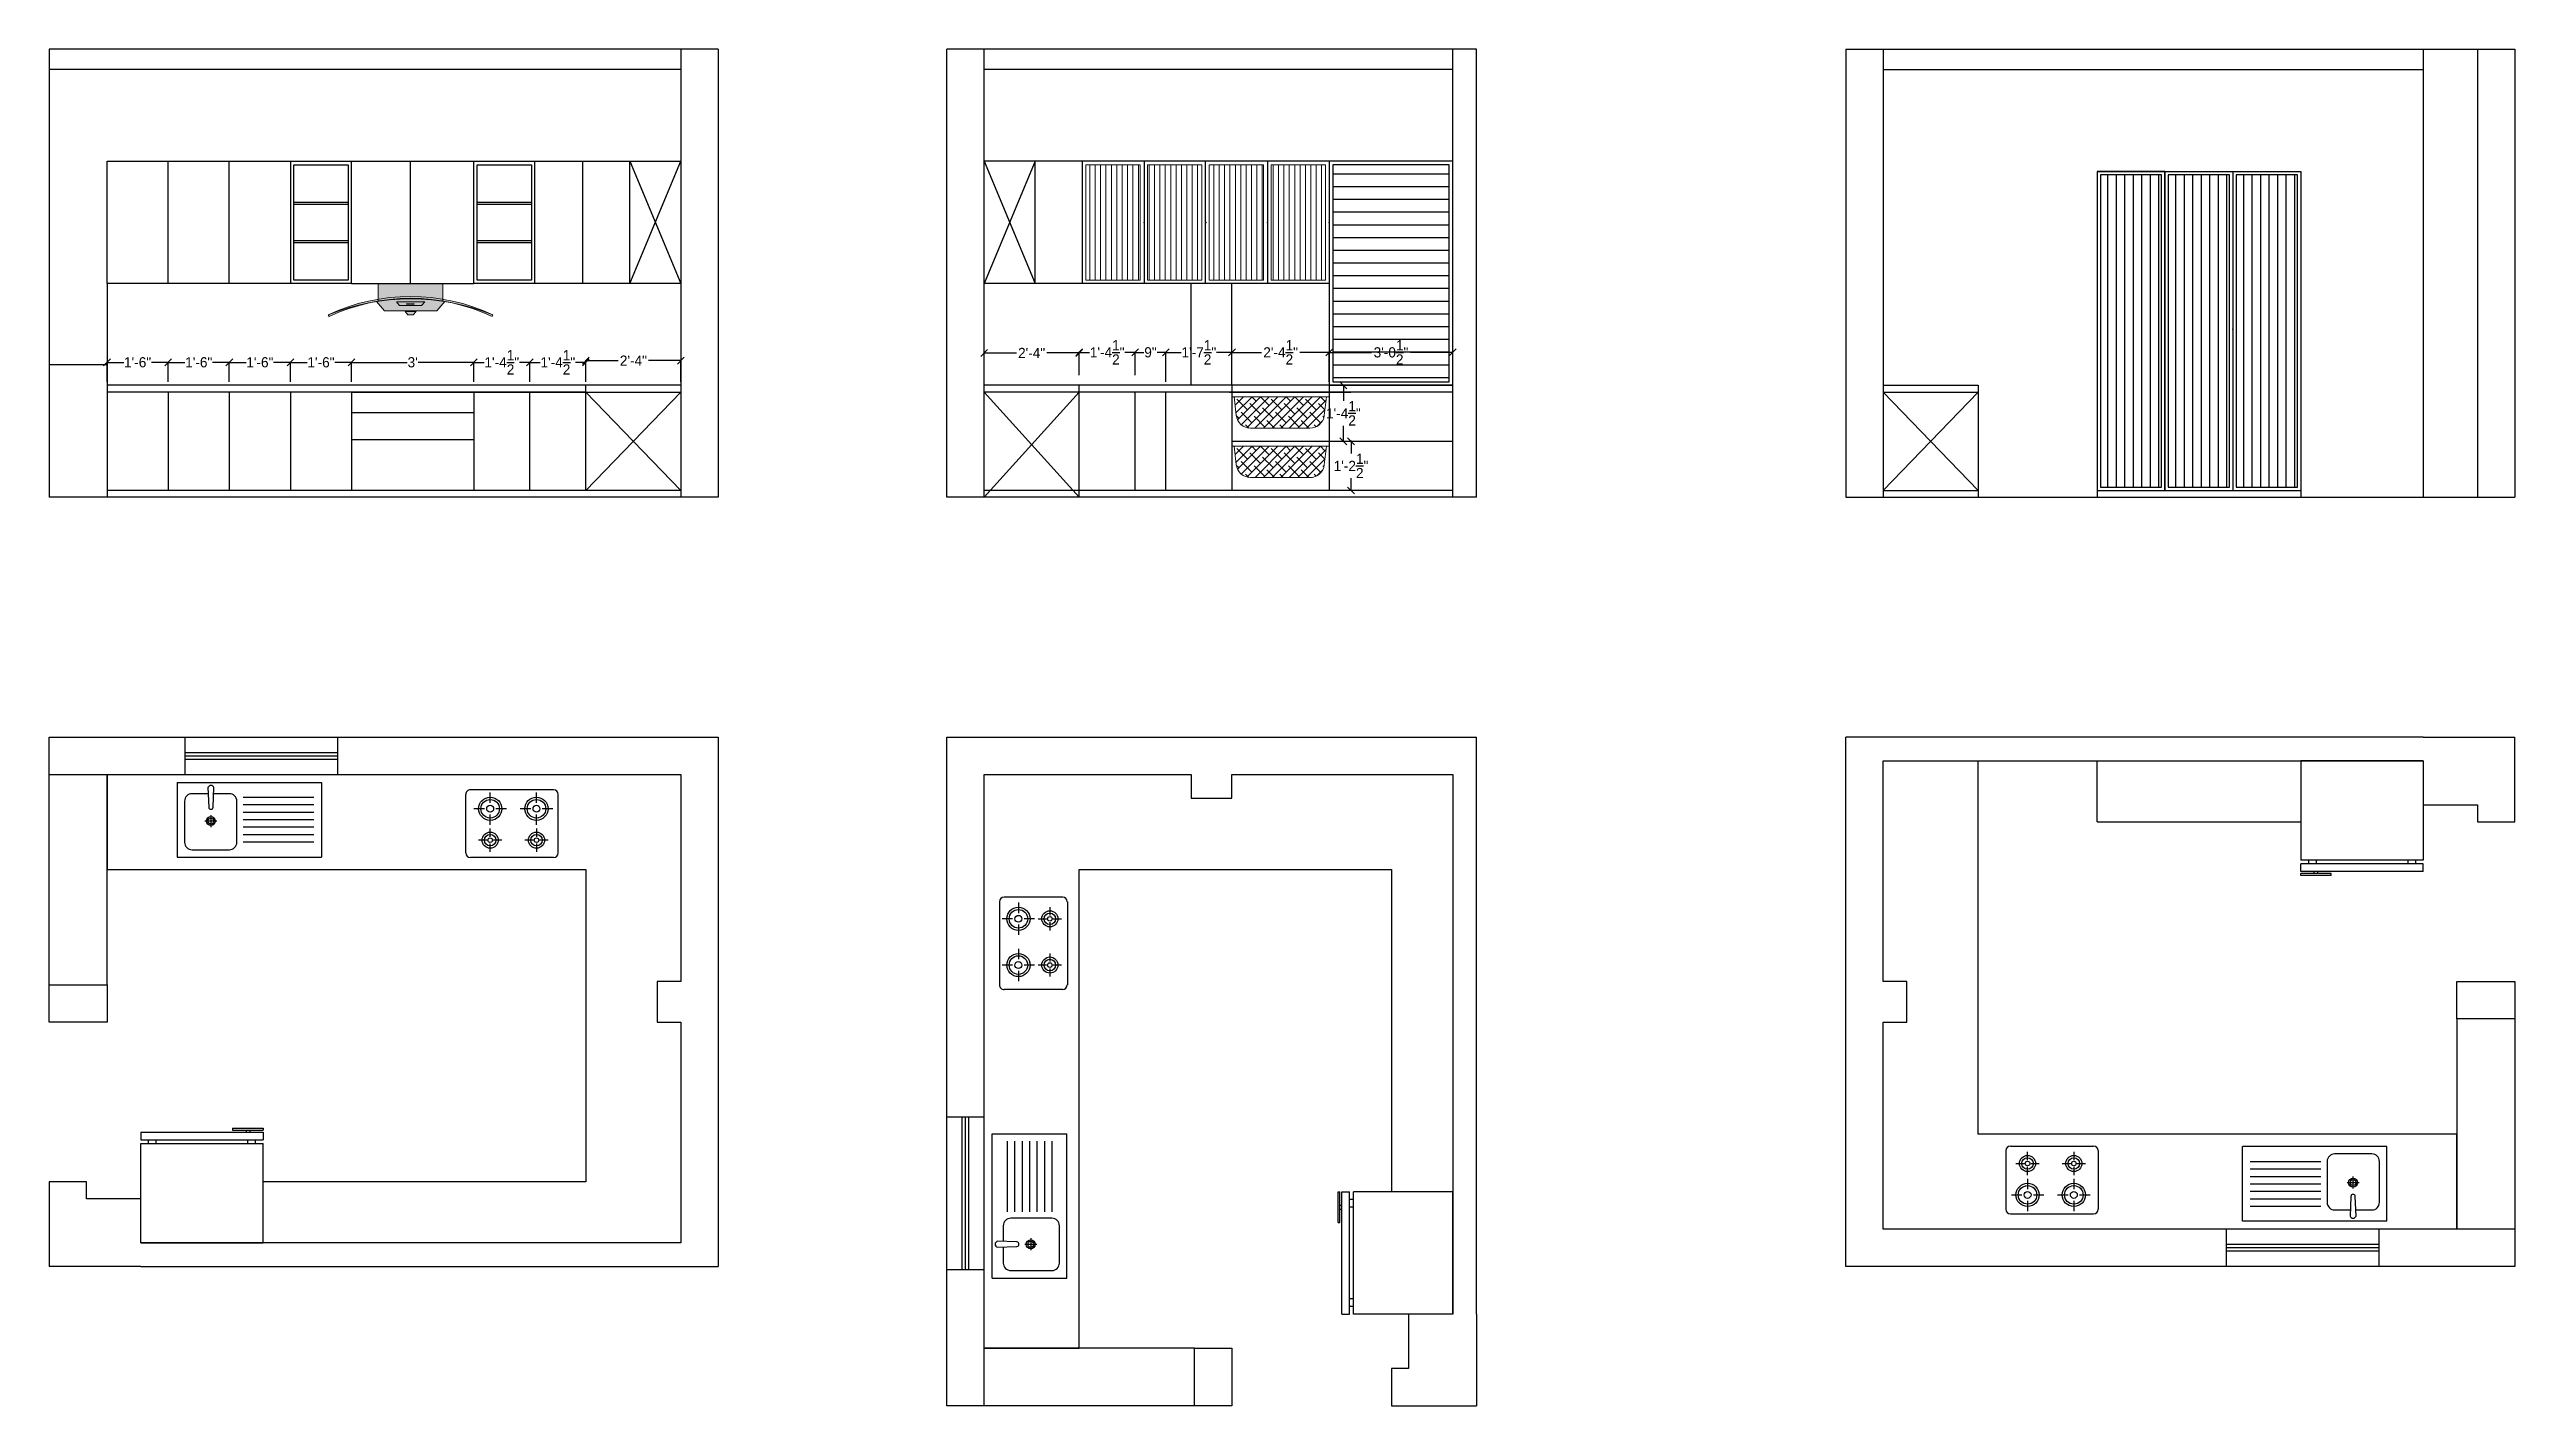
# Model space of a CAD drawing. Header units: inches. Extents: x -2624 to 3682, y -673 to 3670.
# Drawn here: x 2956 to 3682, y 1066 to 1465 of the extents above; entities that cross this region are included whole.
import ezdxf

# ---------------------------------------------------------------- set-up
doc = ezdxf.new("R2010")
doc.units = ezdxf.units.IN
doc.header["$MEASUREMENT"] = 0
for name, color, linetype in [('EQUIP', 5, 'Continuous'), ('IEL-HATCH-002', 7, 'Continuous'), ('SAN', 5, 'Continuous')]:
    doc.layers.add(name, color=color, linetype=linetype)
doc.styles.add('HEMI', font='stylu.ttf')
doc.styles.get("Standard").update_dxf_attribs({"font": 'arial.ttf'})
doc.dimstyles.get("Standard").update_dxf_attribs({"dimtxt": 0.18, "dimasz": 0.18, "dimexe": 0.18, "dimexo": 0.0625, "dimgap": 0.09, "dimtad": 0, "dimtih": 1, "dimtoh": 1, "dimdec": 0, "dimzin": 0, "dimdsep": 46, "dimlunit": 4, "dimtxsty": 'Standard', "dimcen": 0.09, "dimadec": 0, "dimazin": 0, "dimtfac": 1, "dimtdec": 0, "dimtofl": 0, "dimtmove": 0, "dimatfit": 3, "dimfxl": 1, "dimtolj": 1, "dimtzin": 0, "dimarcsym": 0})

msp = doc.modelspace()

# ---------------------------------------------------------------- blocks, each defined once
blk = doc.blocks.new('WG')
at = {"layer": 'SAN', "color": 18, "true_color": 0x000000}
for p, q in [((4231.07, 652.53), (4231.07, 623.28)), ((4267.07, 652.53), (4231.07, 652.53)), ((4267.07, 652.53), (4267.07, 623.28)), ((4267.07, 623.28), (4231.07, 623.28)), ((4267.07, 622.16), (4231.07, 622.16)), ((4231.07, 619.91), (4231.07, 622.16)), ((4267.07, 619.91), (4231.07, 619.91)), ((4240.07, 619.34), (4231.07, 619.34)), ((4231.07, 618.78), (4231.07, 619.34)), ((4240.07, 618.78), (4231.07, 618.78)), ((4233.32, 623.28), (4233.32, 622.16)), ((4235, 619.34), (4235, 619.91)), ((4235.57, 623.28), (4235.57, 622.16)), ((4236.13, 619.34), (4236.13, 619.91)), ((4240.07, 618.78), (4240.07, 619.34)), ((4262.57, 623.28), (4262.57, 622.16)), ((4264.82, 623.28), (4264.82, 622.16)), ((4267.07, 619.91), (4267.07, 622.16))]:
    blk.add_line(p, q, dxfattribs=at)
blk = doc.blocks.new('RGB')
at = {"layer": 'EQUIP', "color": 18, "true_color": 0x000000}
for p, q in [((4240.95, 653.78), (4240.95, 636.51)), ((4242.31, 655.15), (4266.81, 655.15)), ((4268.17, 653.78), (4268.17, 636.51)), ((4243.95, 650), (4246.33, 650)), ((4247.35, 651.02), (4247.35, 653.41)), ((4247.35, 646.59), (4247.35, 648.98)), ((4248.37, 650), (4250.76, 650)), ((4257.57, 650), (4259.96, 650)), ((4260.98, 653.41), (4260.98, 651.02)), ((4260.98, 648.98), (4260.98, 646.59)), ((4262, 650), (4264.39, 650)), ((4242.58, 640.75), (4245.65, 640.75)), ((4247.35, 645.52), (4247.35, 642.45)), ((4247.35, 639.04), (4247.35, 635.98)), ((4249.06, 640.75), (4252.12, 640.75)), ((4256.21, 640.75), (4259.28, 640.75)), ((4260.98, 645.52), (4260.98, 642.45)), ((4260.98, 639.04), (4260.98, 635.98)), ((4262.68, 640.75), (4265.75, 640.75)), ((4242.31, 635.15), (4266.81, 635.15))]:
    blk.add_line(p, q, dxfattribs=at)
for centre, radius in [((4247.35, 650), 2.38), ((4247.35, 650), 1.7), ((4247.35, 650), 0.681), ((4260.98, 650), 2.38), ((4260.98, 650), 1.7), ((4260.98, 650), 0.681), ((4247.35, 640.75), 3.41), ((4247.35, 640.75), 2.73), ((4247.35, 640.75), 1.02), ((4260.98, 640.75), 3.41), ((4260.98, 640.75), 2.73), ((4260.98, 640.75), 1.02)]:
    blk.add_circle(centre, radius, dxfattribs=at)
for centre, start, end in [((4242.31, 653.78), 90, 180), ((4266.81, 653.78), 0, 90), ((4242.31, 636.51), 180, 270), ((4266.81, 636.51), 270, 0)]:
    blk.add_arc(centre, 1.36, start, end, dxfattribs=at)
blk = doc.blocks.new('SINK')
at = {"layer": 'SAN', "color": 18, "true_color": 0x000000}
for p, q in [((4279.26, 624.31), (4321.76, 624.31)), ((4279.26, 624.31), (4279.26, 602.31)), ((4319.56, 619.91), (4298.73, 619.91)), ((4319.56, 617.71), (4298.73, 617.71)), ((4321.76, 624.31), (4321.76, 602.31)), ((4290.97, 612.93), (4287.45, 612.93)), ((4289.21, 614.69), (4289.21, 611.17)), ((4319.56, 615.51), (4298.73, 615.51)), ((4319.56, 613.31), (4298.73, 613.31)), ((4319.56, 611.11), (4298.73, 611.11)), ((4319.56, 608.91), (4298.73, 608.91)), ((4319.56, 606.71), (4298.73, 606.71)), ((4279.26, 602.31), (4321.76, 602.31))]:
    blk.add_line(p, q, dxfattribs=at)
blk.add_lwpolyline([(4288.41, 621.01), (4283.66, 621.01, 0.414214), (4281.46, 618.81), (4281.46, 606.71, 0.414214), (4283.66, 604.51), (4294.66, 604.51, 0.414214), (4296.86, 606.71), (4296.86, 618.81, 0.414214), (4294.66, 621.01), (4290.04, 621.01)], format="xyb", dxfattribs=at)
blk.add_lwpolyline([(4288.34, 622.8), (4288.57, 617.01, 0.89936), (4289.88, 617.01), (4290.11, 622.8, 0.70892)], format="xyb", close=True, dxfattribs=at)
for radius in [1.32, 0.88]:
    blk.add_circle((4289.21, 612.93), radius, dxfattribs=at)
blk = doc.blocks.new('_Oblique')
at = {"color": 0, "linetype": 'ByBlock', "lineweight": -2}
blk.add_line((-0.5, -0.5), (0.5, 0.5), dxfattribs=at)
blk = doc.blocks.new('*D152')
at = {"color": 254, "lineweight": -2, "transparency": 16777216}
for p, q in [((3114.26, 1367.43), (3114.26, 1373.88)), ((3142.26, 1367.43), (3142.26, 1373.88))]:
    blk.add_line(p, q, dxfattribs=at)
at = {"color": 5, "lineweight": -2, "transparency": 16777216}
for p, q in [((3114.26, 1373.7), (3123.77, 1373.7)), ((3142.26, 1373.7), (3132.75, 1373.7))]:
    blk.add_line(p, q, dxfattribs=at)
at = {"layer": 'Defpoints', "color": 0, "transparency": 16777216}
for p in [(3142.26, 1373.7), (3114.26, 1364.43), (3142.26, 1364.43)]:
    blk.add_point(p, dxfattribs=at)
at = {"color": 5, "lineweight": -2, "transparency": 16777216, "xscale": 2, "yscale": 2, "zscale": 2, "rotation": 180}
blk.add_blockref('_Oblique', (3114.26, 1373.7), dxfattribs=at)
at = {"color": 5, "lineweight": -2, "transparency": 16777216, "xscale": 2, "yscale": 2, "zscale": 2}
blk.add_blockref('_Oblique', (3142.26, 1373.7), dxfattribs=at)
at = {"color": 5, "transparency": 16777216, "insert": (3128.26, 1373.7), "char_height": 3, "attachment_point": 5, "style": 'HEMI'}
blk.add_mtext('\\A1;2\'-4"', dxfattribs=at)
blk = doc.blocks.new('*D153')
at = {"color": 254, "lineweight": -2, "transparency": 16777216}
for p, q in [((3231.53, 1369.43), (3231.53, 1376.14)), ((3259.53, 1369.43), (3259.53, 1376.14))]:
    blk.add_line(p, q, dxfattribs=at)
at = {"color": 5, "lineweight": -2, "transparency": 16777216}
for p, q in [((3231.53, 1375.96), (3241.04, 1375.96)), ((3259.53, 1375.96), (3250.02, 1375.96))]:
    blk.add_line(p, q, dxfattribs=at)
at = {"layer": 'Defpoints', "color": 0, "transparency": 16777216}
for p in [(3231.53, 1375.96), (3231.53, 1366.43), (3259.53, 1366.43)]:
    blk.add_point(p, dxfattribs=at)
at = {"color": 5, "lineweight": -2, "transparency": 16777216, "xscale": 2, "yscale": 2, "zscale": 2, "rotation": 180}
blk.add_blockref('_Oblique', (3231.53, 1375.96), dxfattribs=at)
at = {"color": 5, "lineweight": -2, "transparency": 16777216, "xscale": 2, "yscale": 2, "zscale": 2}
blk.add_blockref('_Oblique', (3259.53, 1375.96), dxfattribs=at)
at = {"color": 5, "transparency": 16777216, "insert": (3245.53, 1375.96), "char_height": 3, "attachment_point": 5, "style": 'HEMI'}
blk.add_mtext('\\A1;2\'-4"', dxfattribs=at)
blk = doc.blocks.new('ehe')
at = {"layer": 'IEL-HATCH-002', "true_color": 0x939598, "transparency": 33554687}
h = blk.add_hatch(color=252, dxfattribs=at)
h.dxf.hatch_style = 1
edge = h.paths.add_edge_path()
edge.add_line((16207.89, -1997.27), (16188.87, -1997.27))
edge.add_line((16188.87, -1997.27), (16188.87, -2001.9))
edge.add_arc((16198.38, -2057.54), 56.45, 80.30055, 99.69945, ccw=False)
edge.add_line((16207.89, -2001.9), (16207.89, -1997.27))
edge = h.paths.add_edge_path()
edge.add_arc((16198.38, -2066.02), 64.21, 81.01413, 98.98587)
edge.add_line((16188.35, -2002.6), (16190.68, -2005.38))
edge.add_line((16190.68, -2005.38), (16206.09, -2005.38))
edge.add_line((16206.09, -2005.38), (16208.41, -2002.6))
h.paths.add_polyline_path([(16195.12, -2003.76), (16194.22, -2002.68), (16202.55, -2002.68), (16201.64, -2003.76)], flags=16)
h.paths.add_polyline_path([(16199.49, -2003.42), (16198.99, -2003.42), (16198.99, -2003.25), (16199.49, -2003.25)], flags=0)
h.paths.add_polyline_path([(16198.92, -2003.42), (16198.42, -2003.42), (16198.42, -2003.25), (16198.92, -2003.25)], flags=0)
h.paths.add_polyline_path([(16198.31, -2003.42), (16197.81, -2003.42), (16197.81, -2003.25), (16198.31, -2003.25)], flags=0)
h.paths.add_polyline_path([(16197.73, -2003.42), (16197.23, -2003.42), (16197.23, -2003.25), (16197.73, -2003.25)], flags=0)
edge = h.paths.add_edge_path()
edge.add_line((16188.87, -2001.9), (16188.87, -2002.44))
edge.add_arc((16198.38, -2057.54), 55.91, 80.20622, 99.79378, ccw=False)
edge.add_line((16207.89, -2002.44), (16207.89, -2001.9))
edge.add_arc((16198.38, -2057.54), 56.45, 80.30055, 99.69945)
edge = h.paths.add_edge_path()
edge.add_arc((16198.38, -2057.54), 55.91, 99.79378, 102.66195, ccw=False)
edge.add_line((16188.87, -2002.44), (16188.87, -2001.9))
edge.add_arc((16198.38, -2057.54), 56.45, 99.69945, 115.42076)
edge.add_arc((16198.38, -2066.02), 64.21, 101.00303, 112.17076, ccw=False)
h = blk.add_hatch(color=252, dxfattribs=at)
h.dxf.hatch_style = 1
h.paths.add_polyline_path([(16186.13, -2002.99, 0.048767), (16174.15, -2006.56), (16174.38, -2007.04, -0.055728)])
h.paths.add_polyline_path([(16202.55, -2002.68), (16194.22, -2002.68), (16195.12, -2003.76), (16201.64, -2003.76)])
h.paths.add_polyline_path([(16199.49, -2003.25), (16199.49, -2003.42), (16198.99, -2003.42), (16198.99, -2003.25)], flags=16)
h.paths.add_polyline_path([(16198.92, -2003.25), (16198.92, -2003.42), (16198.42, -2003.42), (16198.42, -2003.25)], flags=16)
h.paths.add_polyline_path([(16198.31, -2003.25), (16198.31, -2003.42), (16197.81, -2003.42), (16197.81, -2003.25)], flags=16)
h.paths.add_polyline_path([(16197.73, -2003.25), (16197.73, -2003.42), (16197.23, -2003.42), (16197.23, -2003.25)], flags=16)
h.paths.add_polyline_path([(16200.01, -2005.57), (16198.38, -2005.57), (16196.76, -2005.57), (16197.62, -2006.47), (16198.38, -2006.47), (16199.15, -2006.47)])
h.paths.add_polyline_path([(16188.87, -2002.44), (16188.87, -2002.52, -0.076522), (16208.41, -2002.6), (16208.46, -2002.54, 0.08825)])
h.paths.add_polyline_path([(16207.89, -2001.9), (16207.89, -2002.44, -0.002556), (16208.46, -2002.54, -0.009959), (16210.64, -2002.99, -0.048767), (16222.62, -2006.56, 0.068705)])
h.paths.add_polyline_path([(16210.64, -2002.99, -0.055728), (16222.38, -2007.04), (16222.62, -2006.56, 0.048767)])
at = {"lineweight": 5}
for p, q in [((16188.35, -2002.6), (16190.68, -2005.38)), ((16188.87, -2002.52), (16188.87, -1997.27)), ((16188.87, -1997.27), (16207.89, -1997.27)), ((16194.22, -2002.68), (16195.12, -2003.76)), ((16194.22, -2002.68), (16202.55, -2002.68)), ((16195.12, -2003.76), (16201.64, -2003.76)), ((16197.23, -2003.25), (16197.23, -2003.42)), ((16197.73, -2003.25), (16197.23, -2003.25)), ((16197.23, -2003.42), (16197.73, -2003.42)), ((16197.73, -2003.42), (16197.73, -2003.25)), ((16197.81, -2003.25), (16197.81, -2003.42)), ((16198.31, -2003.25), (16197.81, -2003.25)), ((16197.81, -2003.42), (16198.31, -2003.42)), ((16198.31, -2003.42), (16198.31, -2003.25)), ((16198.42, -2003.25), (16198.42, -2003.42)), ((16198.92, -2003.25), (16198.42, -2003.25)), ((16198.42, -2003.42), (16198.92, -2003.42)), ((16198.92, -2003.42), (16198.92, -2003.25)), ((16198.99, -2003.25), (16198.99, -2003.42)), ((16199.49, -2003.25), (16198.99, -2003.25)), ((16198.99, -2003.42), (16199.49, -2003.42)), ((16199.49, -2003.42), (16199.49, -2003.25)), ((16202.55, -2002.68), (16201.64, -2003.76)), ((16208.46, -2002.54), (16206.09, -2005.38)), ((16207.89, -2002.44), (16207.89, -1997.27)), ((16174.15, -2006.56), (16174.38, -2007.04)), ((16190.68, -2005.38), (16206.09, -2005.38)), ((16196.76, -2005.57), (16198.38, -2005.57)), ((16196.76, -2005.57), (16197.62, -2006.47)), ((16197.62, -2006.47), (16198.38, -2006.47)), ((16200.01, -2005.57), (16198.38, -2005.57)), ((16199.15, -2006.47), (16198.38, -2006.47)), ((16200.01, -2005.57), (16199.15, -2006.47)), ((16222.38, -2007.04), (16222.62, -2006.56))]:
    blk.add_line(p, q, dxfattribs=at)
for radius in [56.45, 55.91]:
    blk.add_arc((16198.38, -2057.54), radius, 64.57924, 115.42076, dxfattribs=at)
at = {"lineweight": 9}
blk.add_arc((16198.38, -2066.02), 64.21, 67.82924, 112.17076, dxfattribs=at)
blk = doc.blocks.new('*D154')
at = {"color": 254, "lineweight": -2, "transparency": 16777216}
for p, q in [((2973.26, 1367.43), (2973.26, 1373.37)), ((2991.26, 1367.43), (2991.26, 1373.37))]:
    blk.add_line(p, q, dxfattribs=at)
at = {"color": 5, "lineweight": -2, "transparency": 16777216}
for p, q in [((2973.26, 1373.19), (2978.21, 1373.19)), ((2991.26, 1373.19), (2986.31, 1373.19))]:
    blk.add_line(p, q, dxfattribs=at)
at = {"layer": 'Defpoints', "color": 0, "transparency": 16777216}
for p in [(2991.26, 1373.19), (2973.26, 1364.43), (2991.26, 1364.43)]:
    blk.add_point(p, dxfattribs=at)
at = {"color": 5, "lineweight": -2, "transparency": 16777216, "xscale": 2, "yscale": 2, "zscale": 2, "rotation": 180}
blk.add_blockref('_Oblique', (2973.26, 1373.19), dxfattribs=at)
at = {"color": 5, "lineweight": -2, "transparency": 16777216, "xscale": 2, "yscale": 2, "zscale": 2}
blk.add_blockref('_Oblique', (2991.26, 1373.19), dxfattribs=at)
at = {"color": 5, "transparency": 16777216, "insert": (2982.26, 1373.19), "char_height": 3, "attachment_point": 5, "style": 'HEMI'}
blk.add_mtext('\\A1;1\'-6"', dxfattribs=at)
blk = doc.blocks.new('*D155')
at = {"color": 254, "lineweight": -2, "transparency": 16777216}
for p, q in [((2991.26, 1367.43), (2991.26, 1373.37)), ((3009.26, 1367.43), (3009.26, 1373.37))]:
    blk.add_line(p, q, dxfattribs=at)
at = {"color": 5, "lineweight": -2, "transparency": 16777216}
for p, q in [((2991.26, 1373.19), (2996.21, 1373.19)), ((3009.26, 1373.19), (3004.31, 1373.19))]:
    blk.add_line(p, q, dxfattribs=at)
at = {"layer": 'Defpoints', "color": 0, "transparency": 16777216}
for p in [(3009.26, 1373.19), (2991.26, 1364.43), (3009.26, 1364.43)]:
    blk.add_point(p, dxfattribs=at)
at = {"color": 5, "lineweight": -2, "transparency": 16777216, "xscale": 2, "yscale": 2, "zscale": 2, "rotation": 180}
blk.add_blockref('_Oblique', (2991.26, 1373.19), dxfattribs=at)
at = {"color": 5, "lineweight": -2, "transparency": 16777216, "xscale": 2, "yscale": 2, "zscale": 2}
blk.add_blockref('_Oblique', (3009.26, 1373.19), dxfattribs=at)
at = {"color": 5, "transparency": 16777216, "insert": (3000.26, 1373.19), "char_height": 3, "attachment_point": 5, "style": 'HEMI'}
blk.add_mtext('\\A1;1\'-6"', dxfattribs=at)
blk = doc.blocks.new('*D156')
at = {"color": 254, "lineweight": -2, "transparency": 16777216}
for p, q in [((3009.26, 1367.43), (3009.26, 1373.37)), ((3027.26, 1367.43), (3027.26, 1373.37))]:
    blk.add_line(p, q, dxfattribs=at)
at = {"color": 5, "lineweight": -2, "transparency": 16777216}
for p, q in [((3009.26, 1373.19), (3014.21, 1373.19)), ((3027.26, 1373.19), (3022.31, 1373.19))]:
    blk.add_line(p, q, dxfattribs=at)
at = {"layer": 'Defpoints', "color": 0, "transparency": 16777216}
for p in [(3027.26, 1373.19), (3009.26, 1364.43), (3027.26, 1364.43)]:
    blk.add_point(p, dxfattribs=at)
at = {"color": 5, "lineweight": -2, "transparency": 16777216, "xscale": 2, "yscale": 2, "zscale": 2, "rotation": 180}
blk.add_blockref('_Oblique', (3009.26, 1373.19), dxfattribs=at)
at = {"color": 5, "lineweight": -2, "transparency": 16777216, "xscale": 2, "yscale": 2, "zscale": 2}
blk.add_blockref('_Oblique', (3027.26, 1373.19), dxfattribs=at)
at = {"color": 5, "transparency": 16777216, "insert": (3018.26, 1373.19), "char_height": 3, "attachment_point": 5, "style": 'HEMI'}
blk.add_mtext('\\A1;1\'-6"', dxfattribs=at)
blk = doc.blocks.new('*D157')
at = {"color": 254, "lineweight": -2, "transparency": 16777216}
for p, q in [((3027.26, 1367.43), (3027.26, 1373.37)), ((3045.26, 1367.43), (3045.26, 1373.37))]:
    blk.add_line(p, q, dxfattribs=at)
at = {"color": 5, "lineweight": -2, "transparency": 16777216}
for p, q in [((3027.26, 1373.19), (3032.21, 1373.19)), ((3045.26, 1373.19), (3040.31, 1373.19))]:
    blk.add_line(p, q, dxfattribs=at)
at = {"layer": 'Defpoints', "color": 0, "transparency": 16777216}
for p in [(3045.26, 1373.19), (3027.26, 1364.43), (3045.26, 1364.43)]:
    blk.add_point(p, dxfattribs=at)
at = {"color": 5, "lineweight": -2, "transparency": 16777216, "xscale": 2, "yscale": 2, "zscale": 2, "rotation": 180}
blk.add_blockref('_Oblique', (3027.26, 1373.19), dxfattribs=at)
at = {"color": 5, "lineweight": -2, "transparency": 16777216, "xscale": 2, "yscale": 2, "zscale": 2}
blk.add_blockref('_Oblique', (3045.26, 1373.19), dxfattribs=at)
at = {"color": 5, "transparency": 16777216, "insert": (3036.26, 1373.19), "char_height": 3, "attachment_point": 5, "style": 'HEMI'}
blk.add_mtext('\\A1;1\'-6"', dxfattribs=at)
blk = doc.blocks.new('*D158')
at = {"color": 254, "lineweight": -2, "transparency": 16777216}
for p, q in [((3045.26, 1367.43), (3045.26, 1373.37)), ((3081.26, 1367.43), (3081.26, 1373.37))]:
    blk.add_line(p, q, dxfattribs=at)
at = {"color": 5, "lineweight": -2, "transparency": 16777216}
for p, q in [((3045.26, 1373.19), (3061.6, 1373.19)), ((3081.26, 1373.19), (3064.92, 1373.19))]:
    blk.add_line(p, q, dxfattribs=at)
at = {"layer": 'Defpoints', "color": 0, "transparency": 16777216}
for p in [(3081.26, 1373.19), (3045.26, 1364.43), (3081.26, 1364.43)]:
    blk.add_point(p, dxfattribs=at)
at = {"color": 5, "lineweight": -2, "transparency": 16777216, "xscale": 2, "yscale": 2, "zscale": 2, "rotation": 180}
blk.add_blockref('_Oblique', (3045.26, 1373.19), dxfattribs=at)
at = {"color": 5, "lineweight": -2, "transparency": 16777216, "xscale": 2, "yscale": 2, "zscale": 2}
blk.add_blockref('_Oblique', (3081.26, 1373.19), dxfattribs=at)
at = {"color": 5, "transparency": 16777216, "insert": (3063.26, 1373.19), "char_height": 3, "attachment_point": 5, "style": 'HEMI'}
blk.add_mtext("\\A1;3'", dxfattribs=at)
blk = doc.blocks.new('*D159')
at = {"color": 254, "lineweight": -2, "transparency": 16777216}
for p, q in [((3081.26, 1367.43), (3081.26, 1373.37)), ((3097.76, 1367.43), (3097.76, 1373.37))]:
    blk.add_line(p, q, dxfattribs=at)
at = {"color": 5, "lineweight": -2, "transparency": 16777216}
for p, q in [((3081.26, 1373.19), (3084.29, 1373.19)), ((3097.76, 1373.19), (3094.73, 1373.19))]:
    blk.add_line(p, q, dxfattribs=at)
at = {"layer": 'Defpoints', "color": 0, "transparency": 16777216}
for p in [(3097.76, 1373.19), (3081.26, 1364.43), (3097.76, 1364.43)]:
    blk.add_point(p, dxfattribs=at)
at = {"color": 5, "lineweight": -2, "transparency": 16777216, "xscale": 2, "yscale": 2, "zscale": 2, "rotation": 180}
blk.add_blockref('_Oblique', (3081.26, 1373.19), dxfattribs=at)
at = {"color": 5, "lineweight": -2, "transparency": 16777216, "xscale": 2, "yscale": 2, "zscale": 2}
blk.add_blockref('_Oblique', (3097.76, 1373.19), dxfattribs=at)
at = {"color": 5, "transparency": 16777216, "insert": (3089.51, 1373.19), "char_height": 3, "attachment_point": 5, "style": 'HEMI'}
blk.add_mtext('\\A1;1\'-4{\\H1x;\\S1/2;}"', dxfattribs=at)
blk = doc.blocks.new('*D160')
at = {"color": 254, "lineweight": -2, "transparency": 16777216}
for p, q in [((3097.76, 1367.43), (3097.76, 1373.37)), ((3114.26, 1367.43), (3114.26, 1373.37))]:
    blk.add_line(p, q, dxfattribs=at)
at = {"color": 5, "lineweight": -2, "transparency": 16777216}
for p, q in [((3097.76, 1373.19), (3100.79, 1373.19)), ((3114.26, 1373.19), (3111.23, 1373.19))]:
    blk.add_line(p, q, dxfattribs=at)
at = {"layer": 'Defpoints', "color": 0, "transparency": 16777216}
for p in [(3114.26, 1373.19), (3097.76, 1364.43), (3114.26, 1364.43)]:
    blk.add_point(p, dxfattribs=at)
at = {"color": 5, "lineweight": -2, "transparency": 16777216, "xscale": 2, "yscale": 2, "zscale": 2, "rotation": 180}
blk.add_blockref('_Oblique', (3097.76, 1373.19), dxfattribs=at)
at = {"color": 5, "lineweight": -2, "transparency": 16777216, "xscale": 2, "yscale": 2, "zscale": 2}
blk.add_blockref('_Oblique', (3114.26, 1373.19), dxfattribs=at)
at = {"color": 5, "transparency": 16777216, "insert": (3106.01, 1373.19), "char_height": 3, "attachment_point": 5, "style": 'HEMI'}
blk.add_mtext('\\A1;1\'-4{\\H1x;\\S1/2;}"', dxfattribs=at)
blk = doc.blocks.new('*D161')
at = {"color": 254, "lineweight": -2, "transparency": 16777216}
for p, q in [((3259.53, 1369.43), (3259.53, 1376.32)), ((3276.03, 1369.43), (3276.03, 1376.32))]:
    blk.add_line(p, q, dxfattribs=at)
at = {"color": 5, "lineweight": -2, "transparency": 16777216}
for p, q in [((3259.53, 1376.14), (3262.56, 1376.14)), ((3276.03, 1376.14), (3273, 1376.14))]:
    blk.add_line(p, q, dxfattribs=at)
at = {"layer": 'Defpoints', "color": 0, "transparency": 16777216}
for p in [(3276.03, 1376.14), (3259.53, 1366.43), (3276.03, 1366.43)]:
    blk.add_point(p, dxfattribs=at)
at = {"color": 5, "lineweight": -2, "transparency": 16777216, "xscale": 2, "yscale": 2, "zscale": 2, "rotation": 180}
blk.add_blockref('_Oblique', (3259.53, 1376.14), dxfattribs=at)
at = {"color": 5, "lineweight": -2, "transparency": 16777216, "xscale": 2, "yscale": 2, "zscale": 2}
blk.add_blockref('_Oblique', (3276.03, 1376.14), dxfattribs=at)
at = {"color": 5, "transparency": 16777216, "insert": (3267.78, 1376.14), "char_height": 3, "attachment_point": 5, "style": 'HEMI'}
blk.add_mtext('\\A1;1\'-4{\\H1x;\\S1/2;}"', dxfattribs=at)
blk = doc.blocks.new('*D162')
at = {"color": 254, "lineweight": -2, "transparency": 16777216}
for p, q in [((3276.03, 1369.43), (3276.03, 1376.32)), ((3285.03, 1367.43), (3285.03, 1376.32))]:
    blk.add_line(p, q, dxfattribs=at)
at = {"color": 5, "lineweight": -2, "transparency": 16777216}
for p, q in [((3276.03, 1376.14), (3278.59, 1376.14)), ((3285.03, 1376.14), (3282.47, 1376.14))]:
    blk.add_line(p, q, dxfattribs=at)
at = {"layer": 'Defpoints', "color": 0, "transparency": 16777216}
for p in [(3285.03, 1376.14), (3276.03, 1366.43), (3285.03, 1364.43)]:
    blk.add_point(p, dxfattribs=at)
at = {"color": 5, "lineweight": -2, "transparency": 16777216, "xscale": 2, "yscale": 2, "zscale": 2, "rotation": 180}
blk.add_blockref('_Oblique', (3276.03, 1376.14), dxfattribs=at)
at = {"color": 5, "lineweight": -2, "transparency": 16777216, "xscale": 2, "yscale": 2, "zscale": 2}
blk.add_blockref('_Oblique', (3285.03, 1376.14), dxfattribs=at)
at = {"color": 5, "transparency": 16777216, "insert": (3280.53, 1376.14), "char_height": 3, "attachment_point": 5, "style": 'HEMI'}
blk.add_mtext('\\A1;9"', dxfattribs=at)
blk = doc.blocks.new('*D163')
at = {"color": 254, "lineweight": -2, "transparency": 16777216}
for p, q in [((3285.03, 1367.43), (3285.03, 1376.32)), ((3304.53, 1367.43), (3304.53, 1376.32))]:
    blk.add_line(p, q, dxfattribs=at)
at = {"color": 5, "lineweight": -2, "transparency": 16777216}
for p, q in [((3285.03, 1376.14), (3289.56, 1376.14)), ((3304.53, 1376.14), (3300, 1376.14))]:
    blk.add_line(p, q, dxfattribs=at)
at = {"layer": 'Defpoints', "color": 0, "transparency": 16777216}
for p in [(3304.53, 1376.14), (3285.03, 1364.43), (3304.53, 1364.43)]:
    blk.add_point(p, dxfattribs=at)
at = {"color": 5, "lineweight": -2, "transparency": 16777216, "xscale": 2, "yscale": 2, "zscale": 2, "rotation": 180}
blk.add_blockref('_Oblique', (3285.03, 1376.14), dxfattribs=at)
at = {"color": 5, "lineweight": -2, "transparency": 16777216, "xscale": 2, "yscale": 2, "zscale": 2}
blk.add_blockref('_Oblique', (3304.53, 1376.14), dxfattribs=at)
at = {"color": 5, "transparency": 16777216, "insert": (3294.78, 1376.14), "char_height": 3, "attachment_point": 5, "style": 'HEMI'}
blk.add_mtext('\\A1;1\'-7{\\H1x;\\S1/2;}"', dxfattribs=at)
blk = doc.blocks.new('*D164')
at = {"color": 254, "lineweight": -2, "transparency": 16777216}
for p, q in [((3304.53, 1367.43), (3304.53, 1376.32)), ((3333.2, 1367.43), (3333.2, 1376.32))]:
    blk.add_line(p, q, dxfattribs=at)
at = {"color": 5, "lineweight": -2, "transparency": 16777216}
for p, q in [((3304.53, 1376.14), (3313.2, 1376.14)), ((3333.2, 1376.14), (3324.53, 1376.14))]:
    blk.add_line(p, q, dxfattribs=at)
at = {"layer": 'Defpoints', "color": 0, "transparency": 16777216}
for p in [(3333.2, 1376.14), (3304.53, 1364.43), (3333.2, 1364.43)]:
    blk.add_point(p, dxfattribs=at)
at = {"color": 5, "lineweight": -2, "transparency": 16777216, "xscale": 2, "yscale": 2, "zscale": 2, "rotation": 180}
blk.add_blockref('_Oblique', (3304.53, 1376.14), dxfattribs=at)
at = {"color": 5, "lineweight": -2, "transparency": 16777216, "xscale": 2, "yscale": 2, "zscale": 2}
blk.add_blockref('_Oblique', (3333.2, 1376.14), dxfattribs=at)
at = {"color": 5, "transparency": 16777216, "insert": (3318.86, 1376.14), "char_height": 3, "attachment_point": 5, "style": 'HEMI'}
blk.add_mtext('\\A1;2\'-4{\\H1x;\\S1/2;}"', dxfattribs=at)
blk = doc.blocks.new('*D165')
at = {"color": 254, "lineweight": -2, "transparency": 16777216}
for p, q in [((3333.2, 1367.43), (3333.2, 1376.32)), ((3369.53, 1367.43), (3369.53, 1376.32))]:
    blk.add_line(p, q, dxfattribs=at)
at = {"color": 5, "lineweight": -2, "transparency": 16777216}
for p, q in [((3333.2, 1376.14), (3345.61, 1376.14)), ((3369.53, 1376.14), (3357.12, 1376.14))]:
    blk.add_line(p, q, dxfattribs=at)
at = {"layer": 'Defpoints', "color": 0, "transparency": 16777216}
for p in [(3369.53, 1376.14), (3333.2, 1364.43), (3369.53, 1364.43)]:
    blk.add_point(p, dxfattribs=at)
at = {"color": 5, "lineweight": -2, "transparency": 16777216, "xscale": 2, "yscale": 2, "zscale": 2, "rotation": 180}
blk.add_blockref('_Oblique', (3333.2, 1376.14), dxfattribs=at)
at = {"color": 5, "lineweight": -2, "transparency": 16777216, "xscale": 2, "yscale": 2, "zscale": 2}
blk.add_blockref('_Oblique', (3369.53, 1376.14), dxfattribs=at)
at = {"color": 5, "transparency": 16777216, "insert": (3351.36, 1376.14), "char_height": 3, "attachment_point": 5, "style": 'HEMI'}
blk.add_mtext('\\A1;3\'-0{\\H1x;\\S1/2;}"', dxfattribs=at)
blk = doc.blocks.new('*D166')
at = {"color": 254, "lineweight": -2, "transparency": 16777216}
for p, q in [((3336.2, 1366.43), (3337.52, 1366.43)), ((3336.2, 1349.93), (3337.52, 1349.93))]:
    blk.add_line(p, q, dxfattribs=at)
at = {"color": 5, "lineweight": -2, "transparency": 16777216}
for p, q in [((3337.34, 1366.43), (3337.34, 1361.85)), ((3337.34, 1349.93), (3337.34, 1354.51))]:
    blk.add_line(p, q, dxfattribs=at)
at = {"layer": 'Defpoints', "color": 0, "transparency": 16777216}
for p in [(3333.2, 1366.43), (3333.2, 1349.93), (3337.34, 1349.93)]:
    blk.add_point(p, dxfattribs=at)
at = {"color": 5, "lineweight": -2, "transparency": 16777216, "xscale": 2, "yscale": 2, "zscale": 2}
for p, rotation in [((3337.34, 1366.43), 90), ((3337.34, 1349.93), 270)]:
    blk.add_blockref('_Oblique', p, dxfattribs=dict(at, rotation=rotation))
at = {"color": 5, "transparency": 16777216, "insert": (3337.34, 1358.18), "char_height": 3, "attachment_point": 5, "style": 'HEMI'}
blk.add_mtext('\\A1;1\'-4{\\H1x;\\S1/2;}"', dxfattribs=at)
blk = doc.blocks.new('*D167')
at = {"color": 5, "lineweight": -2, "transparency": 16777216}
for p, q in [((3339.59, 1349.93), (3339.59, 1346.32)), ((3339.59, 1335.43), (3339.59, 1339.05))]:
    blk.add_line(p, q, dxfattribs=at)
at = {"color": 254, "lineweight": -2, "transparency": 16777216}
for p, q in [((3339.86, 1349.93), (3339.77, 1349.93)), ((3339.86, 1335.43), (3339.77, 1335.43))]:
    blk.add_line(p, q, dxfattribs=at)
at = {"layer": 'Defpoints', "color": 0, "transparency": 16777216}
for p in [(3336.86, 1349.93), (3336.86, 1335.43), (3339.59, 1335.43)]:
    blk.add_point(p, dxfattribs=at)
at = {"color": 5, "lineweight": -2, "transparency": 16777216, "xscale": 2, "yscale": 2, "zscale": 2}
for p, rotation in [((3339.59, 1349.93), 90), ((3339.59, 1335.43), 270)]:
    blk.add_blockref('_Oblique', p, dxfattribs=dict(at, rotation=rotation))
at = {"color": 5, "transparency": 16777216, "insert": (3339.59, 1342.68), "char_height": 3, "attachment_point": 5, "style": 'HEMI'}
blk.add_mtext('\\A1;1\'-2{\\H1x;\\S1/2;}"', dxfattribs=at)

# ---------------------------------------------------------------- dimensions: what is measured, and where the dimension line sits
at = {"color": 18, "true_color": 0x000000}
for base, p1, p2, override, picture, middle in [((3276.03, 1376.14), (3259.53, 1366.43), (3276.03, 1366.43), {"dimtxt": 3, "dimasz": 2, "dimexo": 3, "dimdec": 1, "dimtxsty": 'HEMI', "dimblk": 'Oblique', "dimcen": 0, "dimclrd": 5, "dimclre": 254, "dimclrt": 5, "dimtdec": 1, "dimldrblk": 'Oblique', "dimfxl": 0.03937, "dimarcsym": 1}, '*D161', (3267.78, 1376.14)), ((3304.53, 1376.14), (3285.03, 1364.43), (3304.53, 1364.43), {"dimtxt": 3, "dimasz": 2, "dimexo": 3, "dimdec": 1, "dimtxsty": 'HEMI', "dimblk": 'Oblique', "dimcen": 0, "dimclrd": 5, "dimclre": 254, "dimclrt": 5, "dimtdec": 1, "dimtmove": 1, "dimldrblk": 'Oblique', "dimfxl": 0.03937, "dimarcsym": 1}, '*D163', (3294.78, 1376.14)), ((3333.2, 1376.14), (3304.53, 1364.43), (3333.2, 1364.43), {"dimtxt": 3, "dimasz": 2, "dimexo": 3, "dimdec": 1, "dimtxsty": 'HEMI', "dimblk": 'Oblique', "dimcen": 0, "dimclrd": 5, "dimclre": 254, "dimclrt": 5, "dimtdec": 1, "dimtmove": 1, "dimldrblk": 'Oblique', "dimfxl": 0.03937, "dimarcsym": 1}, '*D164', (3318.86, 1376.14)), ((3369.53, 1376.14), (3333.2, 1364.43), (3369.53, 1364.43), {"dimtxt": 3, "dimasz": 2, "dimexo": 3, "dimdec": 1, "dimtxsty": 'HEMI', "dimblk": 'Oblique', "dimcen": 0, "dimclrd": 5, "dimclre": 254, "dimclrt": 5, "dimtdec": 1, "dimtmove": 1, "dimldrblk": 'Oblique', "dimfxl": 0.03937, "dimarcsym": 1}, '*D165', (3351.36, 1376.14)), ((2991.26, 1373.19), (2973.26, 1364.43), (2991.26, 1364.43), {"dimtxt": 3, "dimasz": 2, "dimexo": 3, "dimdec": 1, "dimtxsty": 'HEMI', "dimblk": 'Oblique', "dimcen": 0, "dimclrd": 5, "dimclre": 254, "dimclrt": 5, "dimtdec": 1, "dimldrblk": 'Oblique', "dimfxl": 0.03937, "dimarcsym": 1}, '*D154', (2982.26, 1373.19)), ((3009.26, 1373.19), (2991.26, 1364.43), (3009.26, 1364.43), {"dimtxt": 3, "dimasz": 2, "dimexo": 3, "dimdec": 1, "dimtxsty": 'HEMI', "dimblk": 'Oblique', "dimcen": 0, "dimclrd": 5, "dimclre": 254, "dimclrt": 5, "dimtdec": 1, "dimtmove": 1, "dimldrblk": 'Oblique', "dimfxl": 0.03937, "dimarcsym": 1}, '*D155', (3000.26, 1373.19)), ((3027.26, 1373.19), (3009.26, 1364.43), (3027.26, 1364.43), {"dimtxt": 3, "dimasz": 2, "dimexo": 3, "dimdec": 1, "dimtxsty": 'HEMI', "dimblk": 'Oblique', "dimcen": 0, "dimclrd": 5, "dimclre": 254, "dimclrt": 5, "dimtdec": 1, "dimtmove": 1, "dimldrblk": 'Oblique', "dimfxl": 0.03937, "dimarcsym": 1}, '*D156', (3018.26, 1373.19)), ((3045.26, 1373.19), (3027.26, 1364.43), (3045.26, 1364.43), {"dimtxt": 3, "dimasz": 2, "dimexo": 3, "dimdec": 1, "dimtxsty": 'HEMI', "dimblk": 'Oblique', "dimcen": 0, "dimclrd": 5, "dimclre": 254, "dimclrt": 5, "dimtdec": 1, "dimtmove": 1, "dimldrblk": 'Oblique', "dimfxl": 0.03937, "dimarcsym": 1}, '*D157', (3036.26, 1373.19)), ((3081.26, 1373.19), (3045.26, 1364.43), (3081.26, 1364.43), {"dimtxt": 3, "dimasz": 2, "dimexo": 3, "dimdec": 1, "dimtxsty": 'HEMI', "dimblk": 'Oblique', "dimcen": 0, "dimclrd": 5, "dimclre": 254, "dimclrt": 5, "dimtdec": 1, "dimtmove": 1, "dimldrblk": 'Oblique', "dimfxl": 0.03937, "dimarcsym": 1}, '*D158', (3063.26, 1373.19)), ((3097.76, 1373.19), (3081.26, 1364.43), (3097.76, 1364.43), {"dimtxt": 3, "dimasz": 2, "dimexo": 3, "dimdec": 1, "dimtxsty": 'HEMI', "dimblk": 'Oblique', "dimcen": 0, "dimclrd": 5, "dimclre": 254, "dimclrt": 5, "dimtdec": 1, "dimtmove": 1, "dimldrblk": 'Oblique', "dimfxl": 0.03937, "dimarcsym": 1}, '*D159', (3089.51, 1373.19)), ((3114.26, 1373.19), (3097.76, 1364.43), (3114.26, 1364.43), {"dimtxt": 3, "dimasz": 2, "dimexo": 3, "dimdec": 1, "dimtxsty": 'HEMI', "dimblk": 'Oblique', "dimcen": 0, "dimclrd": 5, "dimclre": 254, "dimclrt": 5, "dimtdec": 1, "dimtmove": 1, "dimldrblk": 'Oblique', "dimfxl": 0.03937, "dimarcsym": 1}, '*D160', (3106.01, 1373.19)), ((3142.26, 1373.7), (3114.26, 1364.43), (3142.26, 1364.43), {"dimtxt": 3, "dimasz": 2, "dimexo": 3, "dimdec": 1, "dimtxsty": 'HEMI', "dimblk": 'Oblique', "dimcen": 0, "dimclrd": 5, "dimclre": 254, "dimclrt": 5, "dimtdec": 1, "dimldrblk": 'Oblique', "dimfxl": 0.03937, "dimarcsym": 1}, '*D152', (3128.26, 1373.7)), ((3231.53, 1375.96), (3259.53, 1366.43), (3231.53, 1366.43), {"dimtxt": 3, "dimasz": 2, "dimexo": 3, "dimdec": 1, "dimtxsty": 'HEMI', "dimblk": 'Oblique', "dimcen": 0, "dimclrd": 5, "dimclre": 254, "dimclrt": 5, "dimtdec": 1, "dimldrblk": 'Oblique', "dimfxl": 0.03937, "dimarcsym": 1}, '*D153', (3245.53, 1375.96)), ((3285.03, 1376.14), (3276.03, 1366.43), (3285.03, 1364.43), {"dimtxt": 3, "dimasz": 2, "dimexo": 3, "dimdec": 1, "dimtxsty": 'HEMI', "dimblk": 'Oblique', "dimcen": 0, "dimclrd": 5, "dimclre": 254, "dimclrt": 5, "dimtdec": 1, "dimtmove": 1, "dimldrblk": 'Oblique', "dimfxl": 0.03937, "dimarcsym": 1}, '*D162', (3280.53, 1376.14))]:
    dim = msp.add_linear_dim(base=base, p1=p1, p2=p2, dimstyle='Standard', override=override, dxfattribs=at)
    dim.commit()
    dim.dimension.update_dxf_attribs({"geometry": picture, "text_midpoint": middle})
for base, p1, p2, picture, middle in [((3337.34, 1349.93), (3333.2, 1366.43), (3333.2, 1349.93), '*D166', (3337.34, 1358.18)), ((3339.59, 1335.43), (3336.86, 1349.93), (3336.86, 1335.43), '*D167', (3339.59, 1342.68))]:
    dim = msp.add_linear_dim(base=base, p1=p1, p2=p2, angle=90, dimstyle='Standard', override={"dimtxt": 3, "dimasz": 2, "dimexo": 3, "dimdec": 1, "dimtxsty": 'HEMI', "dimblk": 'Oblique', "dimcen": 0, "dimclrd": 5, "dimclre": 254, "dimclrt": 5, "dimtdec": 1, "dimldrblk": 'Oblique', "dimfxl": 0.03937, "dimarcsym": 1}, dxfattribs=at)
    dim.commit()
    dim.dimension.update_dxf_attribs({"geometry": picture, "text_midpoint": middle})

# ---------------------------------------------------------------- hatches: boundary and pattern name
at = {"layer": 'IEL-HATCH-002', "lineweight": 5, "true_color": 0xadddf7, "transparency": 33554687}
h = msp.add_hatch(dxfattribs=at)
h.set_pattern_fill('ANSI31', color=141, scale=0.5, angle=45)
h.set_pattern_definition([(90, (-56600.369, -3807.9043), (-1.5875, 0), [])])
h.paths.add_polyline_path([(3313.86, 1431.43), (3297.86, 1431.43), (3297.86, 1397.43), (3313.86, 1397.43)])
h.paths.add_polyline_path([(3332.03, 1431.43), (3316.03, 1431.43), (3316.03, 1397.43), (3332.03, 1397.43)])
h.paths.add_polyline_path([(3295.7, 1431.43), (3279.7, 1431.43), (3279.7, 1397.43), (3295.7, 1397.43)])
h.paths.add_polyline_path([(3277.53, 1431.43), (3261.53, 1431.43), (3261.53, 1397.43), (3277.53, 1397.43)])
at = {"layer": 'IEL-HATCH-002', "true_color": 0x000000, "transparency": 33554687}
h = msp.add_hatch(dxfattribs=at)
h.set_pattern_fill('ANSI31', color=18, scale=30, angle=135)
h.paths.add_polyline_path([(3368.53, 1431.43), (3334.2, 1431.43), (3334.2, 1367.43), (3368.53, 1367.43)])
at = {"layer": 'IEL-HATCH-002', "true_color": 0xadddf7, "transparency": 33554687}
h = msp.add_hatch(dxfattribs=at)
h.set_pattern_fill('ANSI31', color=141, scale=20, angle=45)
h.paths.add_polyline_path([(3578.27, 1428.43), (3560.27, 1428.43), (3560.27, 1336.43), (3578.27, 1336.43)])
h.paths.add_polyline_path([(3598.27, 1428.43), (3580.27, 1428.43), (3580.27, 1336.43), (3598.27, 1336.43)])
h.paths.add_polyline_path([(3618.27, 1428.43), (3600.27, 1428.43), (3600.27, 1336.43), (3618.27, 1336.43)])
at = {"layer": 'IEL-HATCH-002', "lineweight": 5, "true_color": 0xae9490, "transparency": 33554687}
h = msp.add_hatch(dxfattribs=at)
h.set_pattern_fill('ANSI38', color=253, scale=14.285714)
h.set_pattern_definition([(45, (-24751.6345, 6527.3813), (-1.26269068, 1.26269068), []), (135, (-24751.6345, 6527.3813), (-3.78807204, 1.26269068), [4.4642857, -2.67857143])])
h.paths.add_polyline_path([(3331.71, 1357.58), (3332.34, 1363.01), (3305.17, 1363.01), (3305.78, 1357.6, 0.382162), (3310.03, 1353.78), (3327.46, 1353.78, 0.381039)])
h = msp.add_hatch(dxfattribs=at)
h.set_pattern_fill('ANSI38', color=253, scale=14.285714)
h.set_pattern_definition([(45, (-24751.6345, 6512.8339), (-1.26269068, 1.26269068), []), (135, (-24751.6345, 6512.8339), (-3.78807204, 1.26269068), [4.4642857, -2.67857143])])
h.paths.add_polyline_path([(3331.71, 1343.03), (3332.34, 1348.46), (3305.17, 1348.46), (3305.78, 1343.05, 0.382162), (3310.03, 1339.24), (3327.46, 1339.24, 0.381039)])

# ---------------------------------------------------------------- linework, layer by layer
at = {"color": 18, "true_color": 0x000000}
for p, q in [((3153.26, 1465.43), (2956.26, 1465.43)), ((2956.26, 1465.43), (2956.26, 1333.43)), ((3142.26, 1459.43), (2956.26, 1459.43)), ((3142.26, 1465.43), (3142.26, 1333.43)), ((3153.26, 1465.43), (3153.26, 1333.43)), ((3220.53, 1333.43), (3220.53, 1465.43)), ((3376.53, 1465.43), (3220.53, 1465.43)), ((3231.53, 1333.43), (3231.53, 1465.43)), ((3369.53, 1459.43), (3231.53, 1459.43)), ((3369.53, 1459.43), (3231.53, 1459.43)), ((3369.53, 1333.43), (3369.53, 1465.43)), ((3376.53, 1333.43), (3376.53, 1465.43)), ((3655.27, 1465.43), (3655.27, 1333.43)), ((3671.27, 1465.43), (3671.27, 1333.43)), ((3682.27, 1465.43), (3682.27, 1333.43)), ((3369.53, 1432.43), (3231.53, 1432.43)), ((3246.53, 1396.43), (3246.53, 1432.43)), ((3260.53, 1396.43), (3260.53, 1432.43)), ((3296.78, 1396.43), (3296.78, 1432.43)), ((3579.27, 1429.43), (3579.27, 1335.43)), ((3599.27, 1429.43), (3599.27, 1335.43)), ((3045.26, 1396.43), (2973.26, 1396.43)), ((3142.26, 1396.43), (3081.26, 1396.43)), ((3333.2, 1396.43), (3231.53, 1396.43)), ((3292.53, 1366.43), (3292.53, 1396.43)), ((3304.53, 1366.43), (3304.53, 1396.43)), ((3333.2, 1396.43), (3333.2, 1366.43)), ((2973.26, 1372.43), (2956.26, 1372.43)), ((2973.26, 1372.43), (2973.26, 1333.43)), ((3142.26, 1366.43), (2973.26, 1366.43)), ((3114.26, 1335.43), (3114.26, 1366.43)), ((3369.53, 1366.43), (3231.53, 1366.43)), ((3259.53, 1333.43), (3259.53, 1366.43)), ((3304.53, 1366.43), (3304.53, 1335.43)), ((3333.2, 1366.43), (3333.2, 1335.43)), ((3114.26, 1364.43), (2973.26, 1364.43)), ((3009.26, 1364.43), (3009.26, 1335.43)), ((3045.26, 1364.43), (3045.26, 1335.43)), ((3081.26, 1364.43), (3081.26, 1335.43)), ((3090.26, 1364.43), (3114.26, 1364.43)), ((3097.76, 1335.43), (3097.76, 1364.43)), ((3114.26, 1364.43), (3142.26, 1335.43)), ((3114.26, 1335.43), (3142.26, 1364.43)), ((3369.53, 1364.43), (3231.53, 1364.43)), ((3259.53, 1364.43), (3231.53, 1333.43)), ((3259.53, 1333.43), (3231.53, 1364.43)), ((3276.03, 1335.43), (3276.03, 1364.43)), ((3285.03, 1335.43), (3285.03, 1364.43)), ((3333.2, 1349.93), (3369.53, 1349.93)), ((3153.26, 1333.43), (2956.26, 1333.43)), ((3142.26, 1335.43), (2973.26, 1335.43)), ((3376.53, 1333.43), (3220.53, 1333.43)), ((3369.53, 1335.43), (3231.53, 1335.43)), ((2956.26, 1262.78), (3153.26, 1262.78)), ((2956.26, 1189.78), (2956.26, 1262.78)), ((2996.26, 1251.78), (2996.26, 1262.78)), ((3041.26, 1251.78), (3041.26, 1262.78)), ((3153.26, 1262.78), (3153.26, 1106.78)), ((3220.53, 1065.78), (3220.53, 1262.78)), ((3220.53, 1262.78), (3376.53, 1262.78)), ((3376.53, 1092.78), (3376.53, 1262.78)), ((3485.27, 1106.78), (3485.27, 1262.78)), ((3655.27, 1262.78), (3485.27, 1262.78)), ((3682.27, 1237.78), (3682.27, 1262.78)), ((2956.26, 1251.78), (3041.26, 1251.78)), ((2973.26, 1189.78), (2973.26, 1251.78)), ((3041.26, 1251.78), (3142.26, 1251.78)), ((3142.26, 1251.78), (3142.26, 1190.78)), ((3231.53, 1150.78), (3231.53, 1251.78)), ((3231.53, 1251.78), (3292.53, 1251.78)), ((3292.53, 1251.78), (3292.53, 1244.78)), ((3304.53, 1244.78), (3304.53, 1251.78)), ((3304.53, 1251.78), (3369.53, 1251.78)), ((3369.53, 1251.78), (3369.53, 1092.78)), ((3496.27, 1190.78), (3496.27, 1255.78)), ((3496.27, 1255.78), (3655.27, 1255.78)), ((3524.27, 1219.78), (3524.27, 1255.78)), ((3559.27, 1237.78), (3559.27, 1255.78)), ((3292.53, 1244.78), (3304.53, 1244.78)), ((3655.27, 1242.78), (3671.27, 1242.78)), ((3671.27, 1242.78), (3671.27, 1237.78)), ((3559.27, 1237.78), (3619.27, 1237.78)), ((3671.27, 1237.78), (3682.27, 1237.78)), ((3333.53, 1223.78), (3351.53, 1223.78)), ((3351.53, 1223.78), (3351.53, 1128.78)), ((3142.26, 1190.78), (3135.26, 1190.78)), ((3135.26, 1190.78), (3135.26, 1178.78)), ((3503.27, 1190.78), (3496.27, 1190.78)), ((3503.27, 1178.78), (3503.27, 1190.78)), ((3665.27, 1179.78), (3665.27, 1190.78)), ((3665.27, 1190.78), (3682.27, 1190.78)), ((3682.27, 1190.78), (3682.27, 1179.78)), ((2956.26, 1189.78), (2973.26, 1189.78)), ((2956.26, 1178.78), (2956.26, 1189.78)), ((2973.26, 1189.78), (2973.26, 1178.78)), ((2973.26, 1178.78), (2956.26, 1178.78)), ((3135.26, 1178.78), (3142.26, 1178.78)), ((3142.26, 1178.78), (3142.26, 1113.78)), ((3496.27, 1117.78), (3496.27, 1178.78)), ((3496.27, 1178.78), (3503.27, 1178.78)), ((3682.27, 1179.78), (3665.27, 1179.78)), ((3665.27, 1179.78), (3665.27, 1117.78)), ((3682.27, 1179.78), (3682.27, 1106.78)), ((3114.26, 1149.78), (3114.26, 1131.78)), ((3231.53, 1150.78), (3220.53, 1150.78)), ((3231.53, 1065.78), (3231.53, 1150.78)), ((2967.26, 1131.78), (2956.26, 1131.78)), ((2956.26, 1131.78), (2956.26, 1106.78)), ((2967.26, 1126.78), (2967.26, 1131.78)), ((2983.26, 1126.78), (2967.26, 1126.78)), ((3114.26, 1131.78), (3019.26, 1131.78)), ((3142.26, 1113.78), (2983.26, 1113.78)), ((3597.27, 1117.78), (3496.27, 1117.78)), ((3682.27, 1117.78), (3597.27, 1117.78)), ((3597.27, 1117.78), (3597.27, 1106.78)), ((3642.27, 1117.78), (3642.27, 1106.78)), ((2983.26, 1106.78), (3153.26, 1106.78)), ((3231.53, 1105.78), (3220.53, 1105.78)), ((3682.27, 1106.78), (3485.27, 1106.78)), ((3356.53, 1092.78), (3356.53, 1076.78)), ((3293.53, 1082.78), (3231.53, 1082.78)), ((3293.53, 1065.78), (3293.53, 1082.78)), ((3293.53, 1082.78), (3304.53, 1082.78)), ((3304.53, 1082.78), (3304.53, 1065.78)), ((3356.53, 1076.78), (3351.53, 1076.78)), ((3351.53, 1076.78), (3351.53, 1065.78)), ((3293.53, 1065.78), (3220.53, 1065.78)), ((3304.53, 1065.78), (3293.53, 1065.78)), ((3351.53, 1065.78), (3376.53, 1065.78))]:
    msp.add_line(p, q, dxfattribs=at)
for p, q in [((3485.27, 1465.43), (3485.27, 1333.43)), ((3485.27, 1465.43), (3682.27, 1465.43)), ((3496.27, 1465.43), (3496.27, 1333.43)), ((3496.27, 1459.43), (3655.27, 1459.43)), ((2973.26, 1396.43), (2973.26, 1432.43)), ((2973.26, 1432.43), (3142.26, 1432.43)), ((2991.26, 1396.43), (2991.26, 1432.43)), ((3009.26, 1396.43), (3009.26, 1432.43)), ((3009.26, 1432.43), (3045.26, 1432.43)), ((3027.26, 1432.43), (3027.26, 1396.43)), ((3045.26, 1396.43), (3045.26, 1432.43)), ((3062.64, 1396.43), (3062.64, 1432.43)), ((3081.26, 1396.43), (3081.26, 1432.43)), ((3099.26, 1396.43), (3099.26, 1432.43)), ((3099.26, 1432.43), (3127.26, 1432.43)), ((3113.26, 1432.43), (3113.26, 1396.43)), ((3127.26, 1396.43), (3127.26, 1432.43)), ((3127.26, 1432.43), (3142.26, 1396.43)), ((3127.26, 1396.43), (3142.26, 1432.43)), ((3231.53, 1432.43), (3246.53, 1396.43)), ((3246.53, 1432.43), (3231.53, 1396.43)), ((3278.7, 1432.43), (3278.7, 1396.43)), ((3315.03, 1432.43), (3315.03, 1396.43)), ((3333.2, 1432.43), (3333.2, 1396.43)), ((3559.27, 1429.43), (3559.27, 1333.43)), ((3559.27, 1429.43), (3619.27, 1429.43)), ((3619.27, 1429.43), (3619.27, 1333.43)), ((3028.26, 1420.4), (3044.26, 1420.4)), ((3028.26, 1419.8), (3044.26, 1419.8)), ((3082.26, 1420.4), (3098.26, 1420.4)), ((3082.26, 1419.8), (3098.26, 1419.8)), ((3028.26, 1409.07), (3044.26, 1409.07)), ((3028.26, 1408.47), (3044.26, 1408.47)), ((3082.26, 1409.07), (3098.26, 1409.07)), ((3082.26, 1408.47), (3098.26, 1408.47)), ((2973.26, 1396.43), (2973.26, 1372.43)), ((3045.26, 1396.43), (3081.26, 1396.43)), ((3496.27, 1366.43), (3524.27, 1366.43)), ((3524.27, 1366.43), (3524.27, 1333.43)), ((2991.26, 1364.43), (2991.26, 1335.43)), ((3045.26, 1364.43), (3009.26, 1364.43)), ((3027.26, 1364.43), (3027.26, 1335.43)), ((3045.26, 1364.43), (3081.26, 1364.43)), ((3045.26, 1358.43), (3081.26, 1358.43)), ((3081.26, 1364.43), (3142.26, 1364.43)), ((3351.53, 1364.43), (3259.53, 1364.43)), ((3303.76, 1364.43), (3333.76, 1364.43)), ((3320.53, 1364.43), (3339.53, 1364.43)), ((3496.27, 1364.43), (3524.27, 1364.43)), ((3496.27, 1364.43), (3524.27, 1335.43)), ((3524.27, 1364.43), (3496.27, 1335.43)), ((3045.26, 1350.43), (3081.26, 1350.43)), ((3304.53, 1349.93), (3333.2, 1349.93)), ((3485.27, 1333.43), (3682.27, 1333.43)), ((3496.27, 1335.43), (3524.27, 1335.43)), ((3559.27, 1335.43), (3619.27, 1335.43)), ((3655.27, 1262.78), (3682.27, 1262.78)), ((2983.26, 1106.78), (2956.26, 1106.78)), ((3376.53, 1092.78), (3376.53, 1065.78))]:
    msp.add_line(p, q)
at = {"lineweight": 5}
for p, q in [((3304.53, 1363.01), (3333.2, 1363.01)), ((3304.53, 1348.46), (3333.2, 1348.46))]:
    msp.add_line(p, q, dxfattribs=at)
at = {"color": 143, "true_color": 0x7aafdf}
for p, q in [((2996.26, 1258.28), (3041.26, 1258.28)), ((2996.26, 1257.28), (3041.26, 1257.28)), ((2996.26, 1256.28), (3041.26, 1256.28)), ((3225.03, 1105.78), (3225.03, 1150.78)), ((3226.03, 1105.78), (3226.03, 1150.78)), ((3227.03, 1105.78), (3227.03, 1150.78)), ((3642.27, 1113.28), (3597.27, 1113.28)), ((3642.27, 1112.28), (3597.27, 1112.28)), ((3642.27, 1111.28), (3597.27, 1111.28))]:
    msp.add_line(p, q, dxfattribs=at)
for points in [[(3028.26, 1431.43), (3044.26, 1431.43), (3044.26, 1397.43), (3028.26, 1397.43)], [(3082.26, 1431.43), (3098.26, 1431.43), (3098.26, 1397.43), (3082.26, 1397.43)]]:
    msp.add_lwpolyline(points, close=True)
at = {"lineweight": 5}
for points in [[(3261.53, 1431.43), (3277.53, 1431.43), (3277.53, 1397.43), (3261.53, 1397.43)], [(3279.7, 1431.43), (3295.7, 1431.43), (3295.7, 1397.43), (3279.7, 1397.43)], [(3297.86, 1431.43), (3313.86, 1431.43), (3313.86, 1397.43), (3297.86, 1397.43)], [(3316.03, 1431.43), (3332.03, 1431.43), (3332.03, 1397.43), (3316.03, 1397.43)]]:
    msp.add_lwpolyline(points, close=True, dxfattribs=at)
at = {"color": 18, "true_color": 0x000000}
for points in [[(3333.2, 1366.43), (3369.53, 1366.43), (3369.53, 1432.43), (3333.2, 1432.43)], [(3334.2, 1367.43), (3368.53, 1367.43), (3368.53, 1431.43), (3334.2, 1431.43)], [(3559.27, 1335.43), (3579.27, 1335.43), (3579.27, 1429.43), (3559.27, 1429.43)], [(3560.27, 1336.43), (3578.27, 1336.43), (3578.27, 1428.43), (3560.27, 1428.43)], [(3580.27, 1336.43), (3598.27, 1336.43), (3598.27, 1428.43), (3580.27, 1428.43)], [(3600.27, 1336.43), (3618.27, 1336.43), (3618.27, 1428.43), (3600.27, 1428.43)]]:
    msp.add_lwpolyline(points, close=True, dxfattribs=at)
at = {"lineweight": 5}
for points in [[(3305.17, 1363.01), (3305.78, 1357.6, 0.382162), (3310.03, 1353.78), (3327.46, 1353.78, 0.381039), (3331.71, 1357.58), (3332.34, 1363.01)], [(3305.17, 1348.46), (3305.78, 1343.05, 0.382162), (3310.03, 1339.24), (3327.46, 1339.24, 0.381039), (3331.71, 1343.03), (3332.34, 1348.46)]]:
    msp.add_lwpolyline(points, format="xyb", dxfattribs=at)
at = {"color": 18, "true_color": 0x000000}
for points in [[(2973.26, 1251.78), (2973.26, 1223.78), (3114.26, 1223.78), (3114.26, 1149.78)], [(3231.53, 1082.78), (3259.53, 1082.78), (3259.53, 1223.78), (3333.53, 1223.78)], [(3665.27, 1117.78), (3665.27, 1145.78), (3524.27, 1145.78), (3524.27, 1219.78)]]:
    msp.add_lwpolyline(points, dxfattribs=at)
for p in [(3278.7, 1414.43), (3296.86, 1414.43), (3315.03, 1414.43), (3333.2, 1414.43)]:
    msp.add_point(p)
for p in [(3579.27, 1382.93), (3599.27, 1382.93)]:
    msp.add_point(p, dxfattribs=at)

# ---------------------------------------------------------------- block references
at = {"lineweight": 5}
msp.add_blockref('ehe', (-13135.74, 3393.71), dxfattribs=at)
for name, p in [('SINK', (-1285.38, 625.1)), ('WG', (-611.8, 603.25)), ('RGB', (-708.54, 487.15))]:
    msp.add_blockref(name, p)
for name, p, rotation in [('RGB', (7347.07, 1882.41), 180), ('RGB', (2600.9, 5456.59), 270), ('WG', (7250.32, 1766.31), 180), ('SINK', (3858.21, -3175.86), 90), ('SINK', (7923.9, 1744.46), 180), ('WG', (2717, 5359.84), 270)]:
    msp.add_blockref(name, p, dxfattribs=dict(rotation=rotation))

msp.set_redraw_order([(e.dxf.handle, doc.entitydb.next_handle()) for e in msp.query("TEXT MTEXT ATTDEF DIMENSION ARC_DIMENSION")])  # texts and dimensions are drawn at this point

doc.saveas('drawing.dxf')
